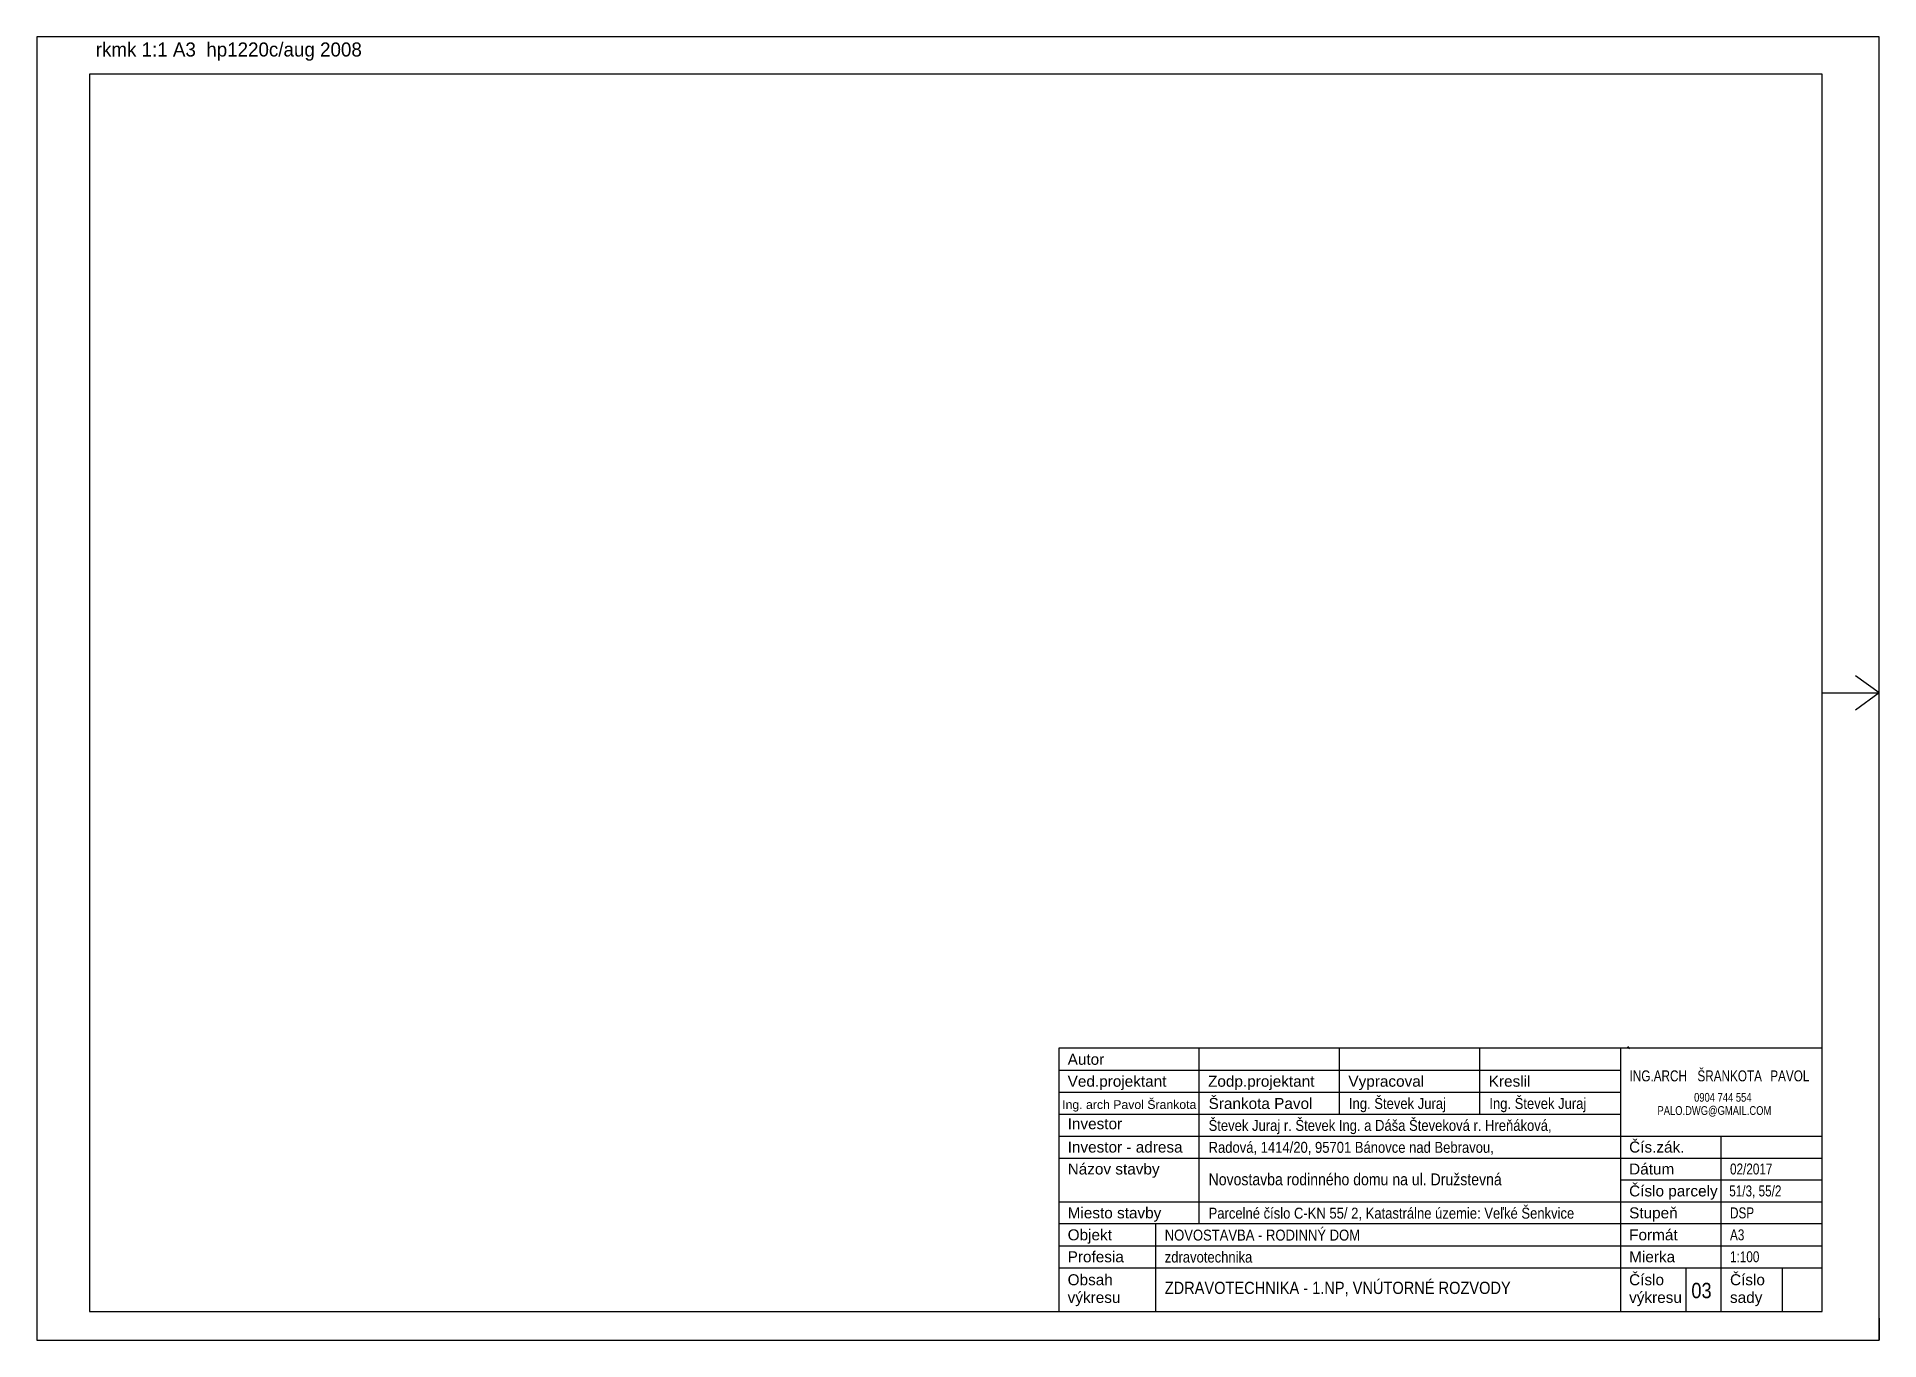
# Model space of a CAD drawing. Header units: millimetres. Extents: x 462666 to 1244237, y 2328025 to 3795663.
# Drawn here: x 773692 to 815692, y 2662857 to 2692557 of the extents above; entities that cross this region are included whole.
import ezdxf
from ezdxf.enums import TextEntityAlignment as Align

# ---------------------------------------------------------------- set-up
doc = ezdxf.new("R2010")
doc.units = ezdxf.units.MM
for name, color, linetype in [('KOTY', 96, 'Continuous'), ('MUR_POH', 64, 'Continuous'), ('POP', 7, 'Continuous'), ('RAM_100', 160, 'Continuous'), ('ROZPISKA100', 7, 'Continuous')]:
    doc.layers.add(name, color=color, linetype=linetype)
doc.layers.add('P', color=250, linetype='Continuous', lineweight=100)
doc.styles.add('ARIAL', font='arial.ttf', dxfattribs={"height": 250})
doc.styles.add('ROMANS', font='arial.ttf', dxfattribs={"width": 0.85})

msp = doc.modelspace()

# ---------------------------------------------------------------- texts
at = {"layer": 'ROZPISKA100'}
for s, height, style, p in [('Autor', 250, 'ARIAL', (797192.1, 2669131.9)), ('Ved.projektant', 250, 'ARIAL', (797192.1, 2668631.9)), ('Zodp.projektant', 250, 'ARIAL', (800392.1, 2668631.9)), ('Vypracoval', 250, 'ARIAL', (803592.1, 2668631.9)), ('Kreslil', 250, 'ARIAL', (806792.1, 2668631.9)), ('Ing. arch Pavol Šrankota ', 200, 'ROMANS', (797067.1, 2668125.4)), ('Šrankota Pavol', 250, 'ROMANS', (800405.1, 2668125.4)), ('Investor', 250, 'ARIAL', (797192.1, 2667664.5)), ('Čís.zák.', 250, 'ARIAL', (809992.1, 2667131.9)), ('Investor - adresa', 250, 'ARIAL', (797192.1, 2667131.9)), ('Názov stavby', 250, 'ARIAL', (797192.1, 2666631.9)), ('Dátum', 250, 'ARIAL', (809992.1, 2666631.9)), ('Číslo parcely', 250, 'ARIAL', (809992.1, 2666131.9)), ('Miesto stavby', 250, 'ARIAL', (797192.1, 2665631.9)), ('Stupeň', 250, 'ARIAL', (809992.1, 2665631.9)), ('Objekt', 250, 'ARIAL', (797192.1, 2665131.9)), ('Formát', 250, 'ARIAL', (809992.1, 2665131.9)), ('Profesia', 250, 'ARIAL', (797192.1, 2664631.9)), ('Mierka', 250, 'ARIAL', (809992.1, 2664631.9)), ('Obsah', 250, 'ARIAL', (797192.1, 2664108.5)), ('Číslo', 250, 'ARIAL', (809992.1, 2664108.5)), ('Číslo', 250, 'ARIAL', (812292.1, 2664108.5)), ('výkresu', 250, 'ARIAL', (797192.1, 2663705.9)), ('výkresu', 250, 'ARIAL', (809992.1, 2663705.9)), ('sady', 250, 'ARIAL', (812292.1, 2663705.9))]:
    msp.add_text(s, height=height, dxfattribs=dict(at, style=style)).set_placement(p)
at = {"layer": 'ROZPISKA100', "style": 'ROMANS', "width": 0.85}
for s, height, p in [('Ing. Števek Juraj', 250, (803605.1, 2668125.4)), ('Ing. Števek Juraj', 250, (806805.1, 2668125.4)), ('Števek Juraj r. Števek Ing. a Dáša Števeková r. Hreňáková, ', 250, (800405.1, 2667625.4)), ('Radová, 1414/20, 95701 Bánovce nad Bebravou,', 250, (800405.1, 2667125.4)), ('Novostavba rodinného domu na ul. Družstevná', 270, (800405.1, 2666385.7)), ('Parcelné číslo C-KN 55/ 2, Katastrálne územie:^JVeľké Šenkvice', 250, (800405.1, 2665625.4)), ('NOVOSTAVBA - RODINNÝ DOM', 250, (799405.1, 2665125.4)), ('zdravotechnika', 250, (799405.1, 2664625.4)), ('ZDRAVOTECHNIKA - 1.NP, VNÚTORNÉ ROZVODY', 280, (799405.1, 2663908.3)), ('03', 350, (811410.9, 2663812.7))]:
    msp.add_text(s, height=height, dxfattribs=at).set_placement(p)
at = {"layer": 'ROZPISKA100', "width": 0.8}
for tag, p, s in [('ING.ARCH', (810002.7, 2668754.3), 'KRESLIL'), ('ŠRANKOTA', (811549.4, 2668754.3), 'KRESLIL'), ('PAVOL', (813209.4, 2668754.3), 'KRESLIL'), ('02/2017', (812292.1, 2666631.9), 'DÁTUM'), ('51/3, 55/2', (812274.3, 2666131.9), 'ARCH.ČÍSLO'), ('DSP', (812292.1, 2665631.9), 'STUPEŇ'), ('A3', (812292.1, 2665131.9), 'FORMÁT'), ('1:100', (812292.1, 2664631.9), 'MIERKA')]:
    msp.add_attdef(tag, p, s, height=250, dxfattribs=at)
for tag, p in [('0904 744 554', (812127.8, 2668389.8)), ('PALO.DWG@GMAIL.COM', (811935.6, 2668089.6))]:
    msp.add_attdef(tag, text='KRESLIL', height=200, dxfattribs=at).set_placement(p, align=Align.MIDDLE_CENTER)

# ---------------------------------------------------------------- blocks, each defined once
blk = doc.blocks.new('Z_RAM_A_3_hp 1220')
at = {"layer": 'POP', "linetype": 'Continuous'}
blk.add_lwpolyline([(-288.5, -408), (-6.5, -408), (-6.5, -13), (-288.5, -13)], close=True, dxfattribs=at)
at = {"layer": 'RAM_100', "linetype": 'Continuous'}
for p, q in [((-147.5, 0), (-151.4, -5.38)), ((-147.5, -13), (-147.5, 0)), ((-147.5, 0), (-143.6, -5.38))]:
    blk.add_line(p, q, dxfattribs=at)
for points in [[(-297, -420), (0, -420), (0, 0), (-297, 0)], [(-288.5, -13), (-288.5, -408), (-6.5, -408), (-6.5, -13)]]:
    blk.add_lwpolyline(points, close=True, dxfattribs=at)
blk.add_text('rkmk 1:1 A3  hp1220c/aug 2008', height=3.2, rotation=90, dxfattribs=at).set_placement((-292.52, -406.58))

# ---------------------------------------------------------------- linework, layer by layer
at = {"layer": 'KOTY'}
msp.add_line((815692.1, 2663356.9), (815692.1, 2662856.9), dxfattribs=at)
at = {"layer": 'P', "color": 252, "linetype": 'Continuous'}
msp.add_lwpolyline([(809995.7, 2669537.1), (809973.5, 2669506.9)], dxfattribs=at)
at = {"layer": 'ROZPISKA100', "color": 2}
for p, q in [((814392.1, 2669506.9), (796992.1, 2669506.9)), ((796992.1, 2669506.9), (796992.1, 2663506.9)), ((809792.1, 2669506.9), (809792.1, 2663506.9)), ((814392.1, 2663506.9), (814392.1, 2669506.9)), ((796992.1, 2667506.9), (814392.1, 2667506.9)), ((814392.1, 2665506.9), (796992.1, 2665506.9)), ((796992.1, 2663506.9), (814392.1, 2663506.9))]:
    msp.add_line(p, q, dxfattribs=at)
at = {"layer": 'ROZPISKA100'}
for p, q in [((800192.1, 2665506.9), (800192.1, 2669506.9)), ((803392.1, 2668006.9), (803392.1, 2669506.9)), ((806592.1, 2668006.9), (806592.1, 2669506.9)), ((796992.1, 2669006.9), (809792.1, 2669006.9)), ((796992.1, 2668506.9), (809792.1, 2668506.9)), ((796992.1, 2668006.9), (809792.1, 2668006.9)), ((812092.1, 2663506.9), (812092.1, 2667506.9)), ((796992.1, 2667006.9), (814392.1, 2667006.9)), ((809792.1, 2666506.9), (814392.1, 2666506.9)), ((796992.1, 2666006.9), (814392.1, 2666006.9)), ((799192.1, 2665506.9), (799192.1, 2663511.2)), ((796992.1, 2665006.9), (814392.1, 2665006.9)), ((796992.1, 2664506.9), (814392.1, 2664506.9)), ((811292.1, 2663506.9), (811292.1, 2664506.9)), ((813492.1, 2663506.9), (813492.1, 2664506.9))]:
    msp.add_line(p, q, dxfattribs=at)

# ---------------------------------------------------------------- block references
at = {"layer": 'MUR_POH', "ltscale": 0.3, "xscale": 100, "yscale": 100, "zscale": 100, "rotation": 270.0000000000635}
msp.add_blockref('Z_RAM_A_3_hp 1220', (815692.1, 2662856.9), dxfattribs=at)

msp.set_redraw_order([(e.dxf.handle, doc.entitydb.next_handle()) for e in msp.query("TEXT MTEXT ATTDEF DIMENSION ARC_DIMENSION")])  # texts and dimensions are drawn at this point

doc.saveas('drawing.dxf')
